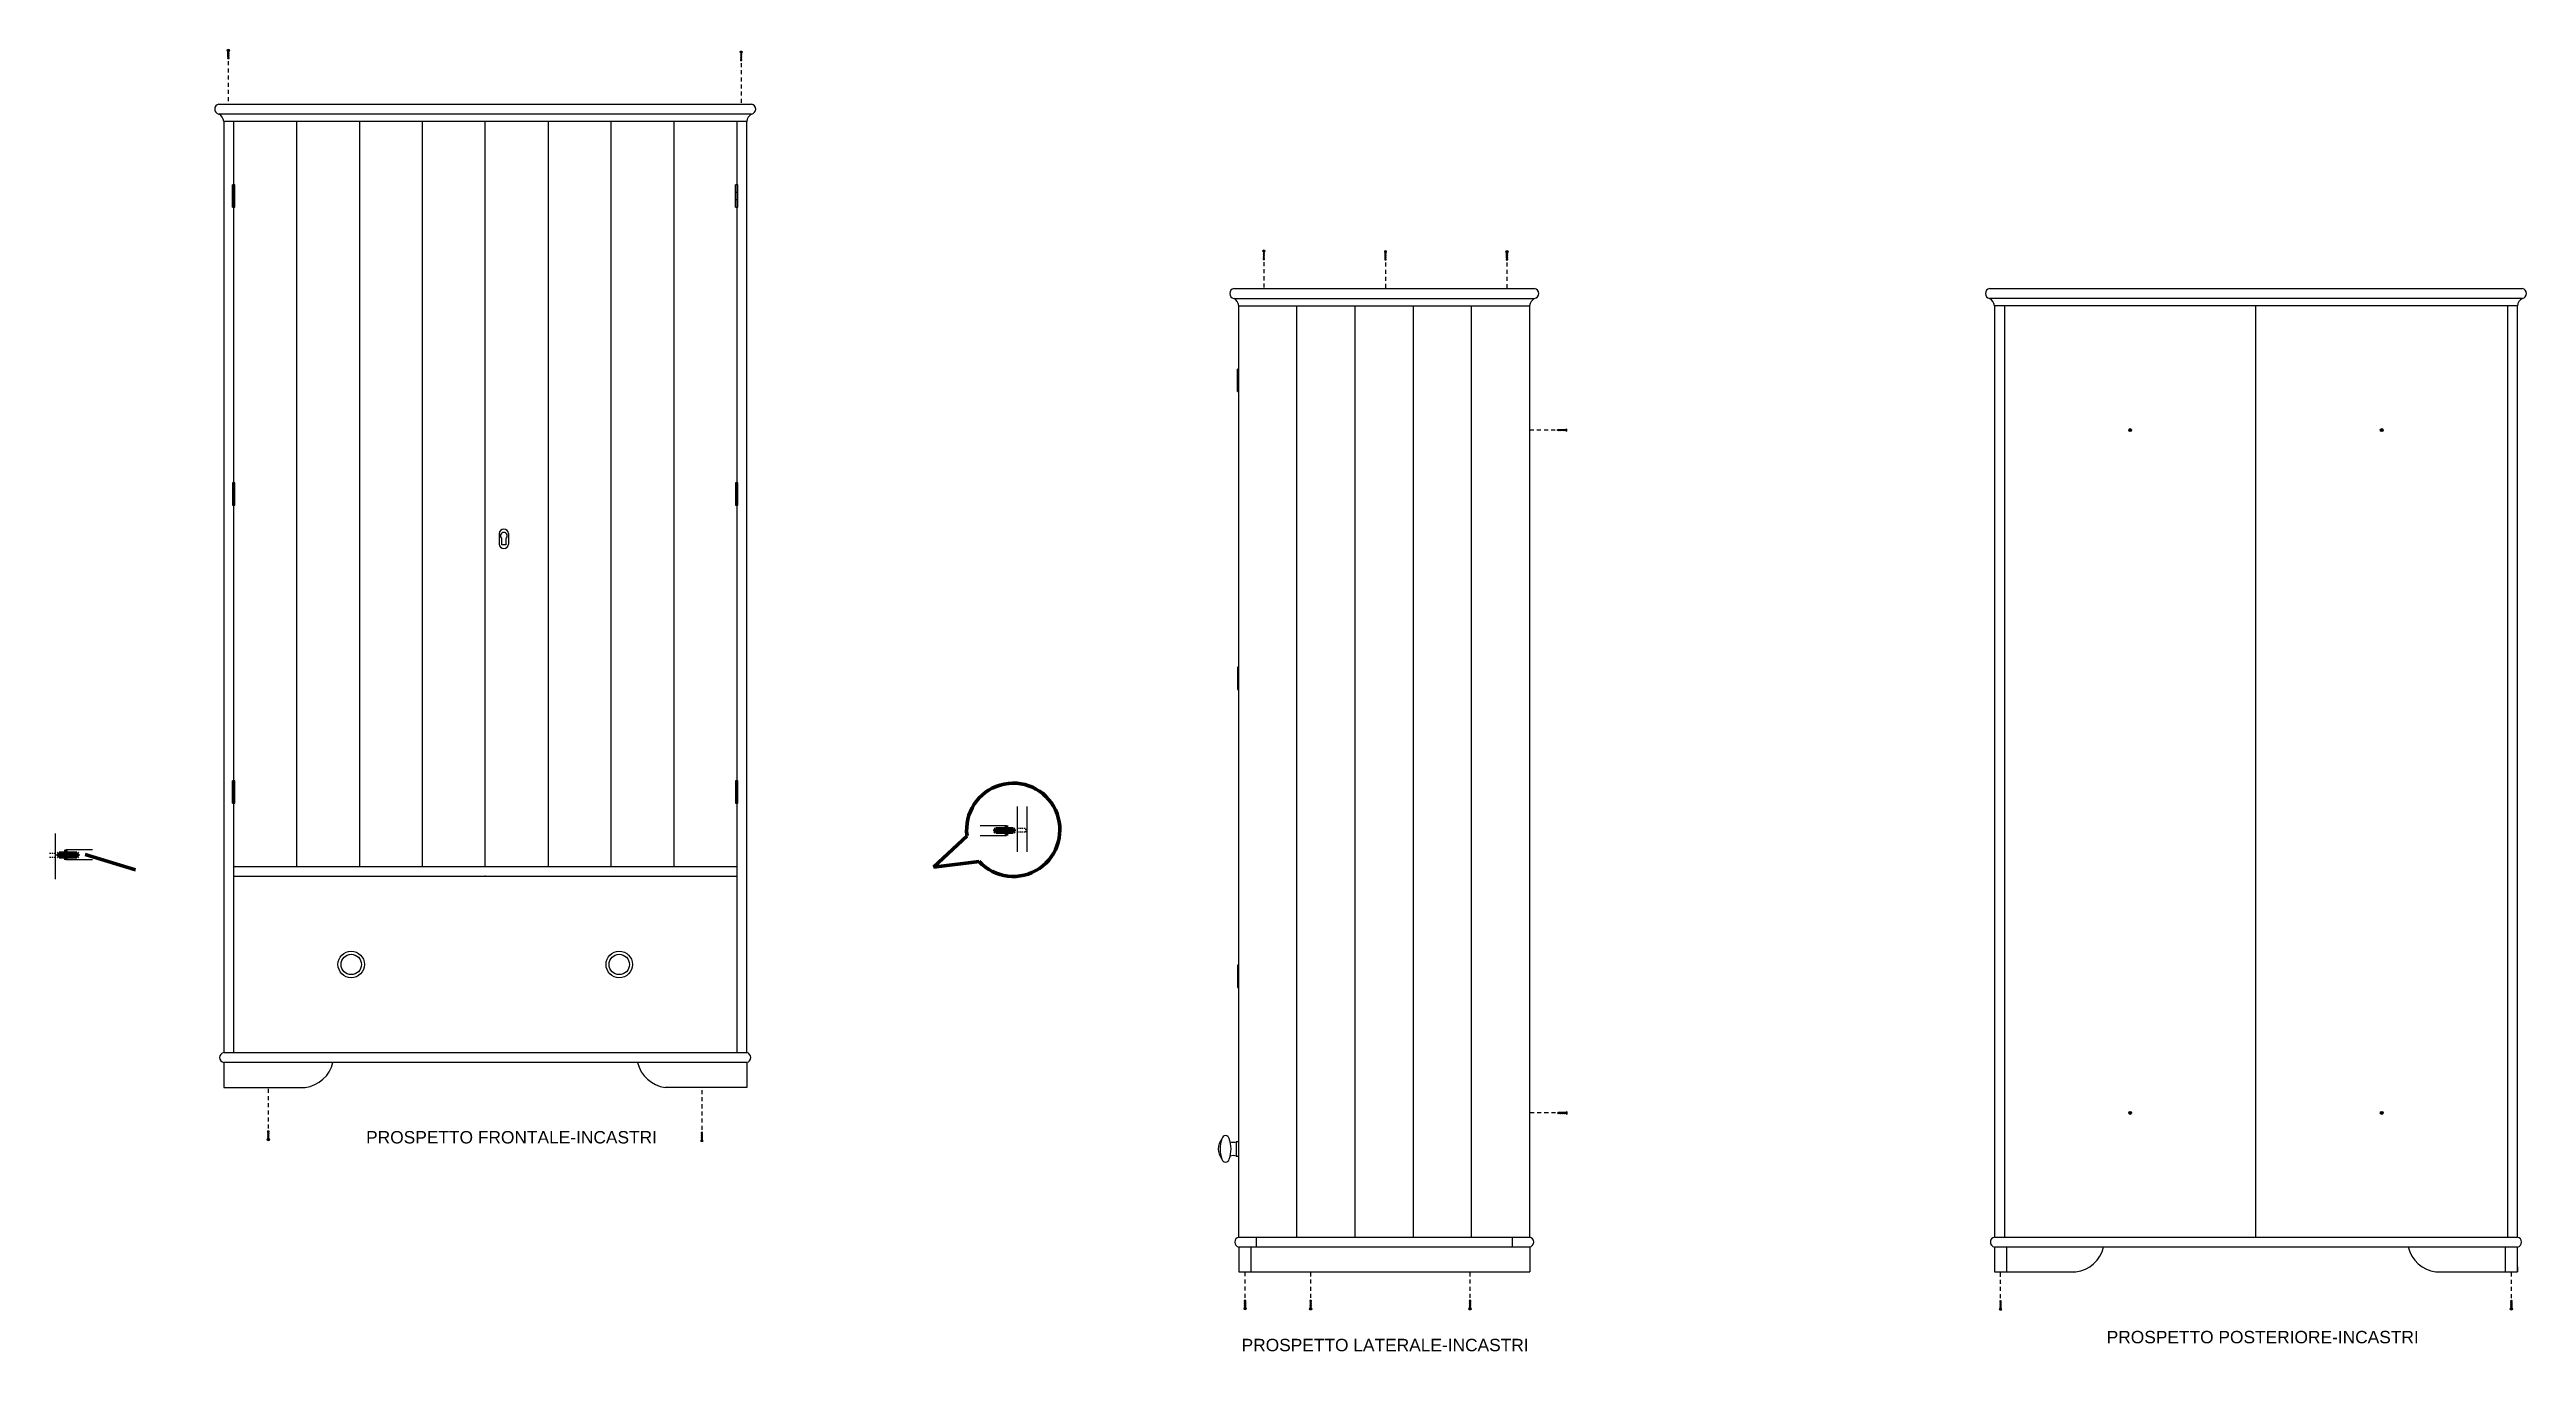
# Model space of a CAD drawing. Header units: centimetres. Extents: x 238 to 3561, y 129 to 1268.
# Drawn here: x 795.9 to 1294.9, y 356.5 to 618.7 of the extents above; entities that cross this region are included whole.
import ezdxf

# ---------------------------------------------------------------- set-up
doc = ezdxf.new("R2010")
doc.units = ezdxf.units.CM
doc.header["$MEASUREMENT"] = 0
for name, color, linetype in [('A-FURN', 8, 'Continuous'), ('assi di legno', 6, 'Continuous'), ('linee di incastro', 6, 'Continuous'), ('linee in prospettp', 6, 'Continuous'), ('note', 1, 'Continuous'), ('viti e cerniere', 3, 'Continuous')]:
    doc.layers.add(name, color=color, linetype=linetype)
doc.styles.get("Standard").update_dxf_attribs({"font": 'Arial.ttf'})

msp = doc.modelspace()

# ---------------------------------------------------------------- texts
at = {"layer": 'note', "char_height": 2.5, "attachment_point": 1}
for s, insert in [('PROSPETTO FRONTALE-INCASTRI', (859.64, 400.89)), ('PROSPETTO POSTERIORE-INCASTRI', (1210.31, 360.65)), ('PROSPETTO LATERALE-INCASTRI', (1036.02, 359.05))]:
    msp.add_mtext_dynamic_manual_height_columns(s, width=66.7777, gutter_width=1, heights=[0], dxfattribs=dict(at, insert=insert))

# ---------------------------------------------------------------- linework, layer by layer
at = {"layer": 'A-FURN'}
for p, q in [((829.95, 607.68), (937.31, 607.68)), ((937.31, 605.68), (829.95, 605.68)), ((936.31, 604.18), (830.95, 604.18)), ((830.95, 604.18), (830.95, 416.68)), ((832.95, 604.18), (832.95, 416.68)), ((883.63, 454.18), (883.63, 604.18)), ((936.31, 604.18), (934.31, 604.18)), ((934.31, 604.18), (934.31, 416.68)), ((936.31, 416.68), (936.31, 604.18)), ((1034.46, 570.54), (1095.06, 570.54)), ((1186.7, 570.54), (1294.06, 570.54)), ((1034.46, 568.54), (1095.06, 568.54)), ((1035.46, 379.54), (1035.46, 567.04)), ((1035.46, 567.04), (1094.06, 567.04)), ((1094.06, 379.54), (1094.06, 567.04)), ((1294.06, 568.54), (1186.7, 568.54)), ((1293.06, 567.04), (1187.7, 567.04)), ((1187.7, 567.04), (1187.7, 379.54)), ((1189.7, 567.04), (1189.7, 379.54)), ((1291.06, 567.04), (1291.06, 379.54)), ((1293.06, 379.54), (1293.06, 567.04)), ((990.8, 466.25), (990.8, 457.1)), ((992.8, 457.1), (992.8, 466.25)), ((797.03, 451.64), (797.03, 460.79)), ((983.33, 462.4), (988.67, 462.4)), ((983.33, 460.4), (988.67, 460.4)), ((804.5, 457.49), (799.16, 457.49)), ((804.5, 455.49), (799.16, 455.49)), ((832.95, 454.18), (934.31, 454.18)), ((832.95, 452.18), (934.31, 452.18)), ((830.95, 416.68), (936.31, 416.68)), ((936.31, 414.68), (830.95, 414.68)), ((830.95, 414.68), (830.95, 410.68)), ((936.31, 414.68), (936.31, 410.68)), ((830.95, 410.68), (830.95, 409.68)), ((830.95, 409.68), (847.37, 409.68)), ((936.31, 409.68), (919.9, 409.68)), ((936.31, 410.68), (936.31, 409.68)), ((1035.46, 379.54), (1094.06, 379.54)), ((1035.46, 379.54), (1047.18, 379.54)), ((1187.7, 379.54), (1293.06, 379.54)), ((1094.06, 377.54), (1035.46, 377.54)), ((1035.46, 377.54), (1035.46, 372.54)), ((1094.06, 377.54), (1094.06, 372.54)), ((1293.06, 377.54), (1187.7, 377.54)), ((1187.7, 377.54), (1187.7, 372.54)), ((1190.2, 372.54), (1190.2, 377.54)), ((1290.56, 377.54), (1290.56, 372.54)), ((1293.06, 372.54), (1293.06, 377.54)), ((1035.46, 372.54), (1037.96, 372.54)), ((1037.96, 372.54), (1094.06, 372.54)), ((1187.7, 373.54), (1187.7, 372.54)), ((1187.7, 372.54), (1190.2, 372.54)), ((1290.56, 372.54), (1293.06, 372.54)), ((1293.06, 373.54), (1293.06, 372.54))]:
    msp.add_line(p, q, dxfattribs=at)
at = {"layer": 'A-FURN', "linetype": 'ByBlock', "lineweight": 100}
for p, q in [((980.7, 460.33), (973.97, 454.05)), ((988.67, 462.4), (988.67, 460.4)), ((799.16, 455.49), (799.16, 457.49)), ((973.97, 454.05), (983.14, 455.15))]:
    msp.add_line(p, q, dxfattribs=at)
at = {"layer": 'A-FURN'}
msp.add_lwpolyline([(1035.46, 398.74), (1034.94, 398.74), (1034.94, 395.85), (1035.46, 395.85)], close=True, dxfattribs=at)
for centre, radius in [((856.64, 434.43), 2.67), ((856.64, 434.43), 2.05), ((910.64, 434.43), 2.67), ((910.64, 434.43), 2.05)]:
    msp.add_circle(centre, radius, dxfattribs=at)
for centre, radius, start, end in [((830.15, 606.68), 1.02, 101.1471, 258.8529), ((829.02, 603.98), 1.95, 6.0828, 61.2973), ((938.25, 603.98), 1.95, 118.7027, 173.9172), ((937.12, 606.68), 1.02, 281.1471, 78.8529), ((1034.65, 569.54), 1.02, 101.1471, 258.8529), ((1094.86, 569.54), 1.02, 281.1471, 78.8529), ((1186.89, 569.54), 1.02, 101.1471, 258.8529), ((1293.86, 569.54), 1.02, 281.1471, 78.8529), ((1033.52, 566.84), 1.95, 6.0828, 61.2973), ((1095.99, 566.84), 1.95, 118.7027, 173.9172), ((1185.76, 566.84), 1.95, 6.0828, 61.2973), ((1294.99, 566.84), 1.95, 118.7027, 173.9172), ((831.15, 415.68), 1.02, 101.1471, 258.8529), ((846.54, 416.23), 6.6, 277.2235, 346.4704), ((920.73, 416.23), 6.6, 193.5296, 262.7765), ((936.12, 415.68), 1.02, 281.1471, 78.8529), ((1034.55, 397.29), 3.22, 140.4429, 219.304), ((1037.65, 397.28), 5.95, 159.6754, 200.1979), ((1037.65, 397.28), 5.95, 159.7825, 200.1979), ((1032.79, 399.24), 0.729, 12.209, 171.6083), ((1027.94, 397.28), 5.95, 339.8021, 20.8156), ((1032.79, 395.38), 0.747, 192.1469, 347.8531), ((1034.32, 400.8), 2.15, 253.4478, 286.5522), ((1034.33, 393.79), 2.15, 73.4478, 106.5522), ((1035.65, 378.54), 1.02, 101.1471, 258.8529), ((1093.86, 378.54), 1.02, 281.1471, 78.8529), ((1187.89, 378.54), 1.02, 101.1471, 258.8529), ((1292.86, 378.54), 1.02, 281.1471, 78.8529)]:
    msp.add_arc(centre, radius, start, end, dxfattribs=at)
at = {"layer": 'A-FURN', "linetype": 'ByBlock', "lineweight": 100}
msp.add_arc((990.01, 461.55), 9.39, 222.9431, 187.4587, dxfattribs=at)
at = {"layer": 'A-FURN'}
msp.add_point((883.63, 452.18), dxfattribs=at)
at = {"layer": 'assi di legno'}
for p, q in [((845.62, 604.18), (845.62, 454.18)), ((858.29, 604.18), (858.29, 454.18)), ((870.96, 604.18), (870.96, 454.18)), ((896.3, 604.18), (896.3, 454.18)), ((908.97, 604.18), (908.97, 454.18)), ((921.64, 604.18), (921.64, 454.18)), ((1047.18, 394.11), (1047.18, 567.04)), ((1058.9, 379.54), (1058.9, 567.04)), ((1070.62, 379.54), (1070.62, 567.04)), ((1082.34, 379.54), (1082.34, 567.04)), ((1047.18, 379.54), (1047.18, 394.11))]:
    msp.add_line(p, q, dxfattribs=at)
at = {"layer": 'linee di incastro'}
for p, q in [((1038.96, 379.54), (1038.96, 377.54)), ((1090.56, 379.54), (1090.56, 377.54)), ((1037.96, 372.54), (1037.96, 377.54))]:
    msp.add_line(p, q, dxfattribs=at)
at = {"layer": 'linee in prospettp'}
for p, q in [((1240.38, 379.54), (1240.38, 567.04)), ((1190.2, 372.54), (1204.11, 372.54)), ((1276.64, 372.54), (1290.56, 372.54))]:
    msp.add_line(p, q, dxfattribs=at)
for centre, start, end in [((1203.28, 379.09), 277.2235, 346.4704), ((1277.47, 379.09), 193.5296, 262.7765)]:
    msp.add_arc(centre, 6.6, start, end, dxfattribs=at)
at = {"layer": 'viti e cerniere'}
for p, q in [((831.78, 618.46), (831.78, 618.39)), ((831.78, 618.33), (831.78, 618.25)), ((831.78, 618.19), (831.78, 618.12)), ((831.78, 618.06), (831.78, 617.98)), ((831.78, 617.92), (831.78, 617.84)), ((831.78, 617.79), (831.78, 617.71)), ((831.78, 617.65), (831.78, 617.57)), ((831.78, 617.51), (831.78, 617.44)), ((831.78, 617.38), (831.78, 617.3)), ((831.78, 617.24), (831.78, 617.17)), ((831.78, 617.11), (831.78, 617.03)), ((831.78, 616.97), (831.78, 616.9)), ((831.86, 616.3), (831.86, 615.49)), ((831.86, 614.86), (831.86, 614.05)), ((831.97, 618.5), (831.97, 618.47)), ((831.97, 618.41), (831.97, 618.34)), ((831.97, 618.28), (831.97, 618.2)), ((935.11, 618.11), (935.11, 618.03)), ((935.11, 617.98), (935.11, 617.9)), ((935.11, 617.84), (935.11, 617.76)), ((935.11, 617.7), (935.11, 617.63)), ((935.11, 617.57), (935.11, 617.49)), ((935.11, 617.43), (935.11, 617.36)), ((935.11, 617.3), (935.11, 617.22)), ((935.11, 617.16), (935.11, 617.09)), ((935.11, 617.03), (935.11, 616.95)), ((935.11, 616.89), (935.11, 616.81)), ((935.11, 616.75), (935.11, 616.68)), ((935.11, 616.62), (935.11, 616.54)), ((935.18, 615.95), (935.18, 615.14)), ((935.18, 614.51), (935.18, 613.7)), ((935.29, 618.14), (935.29, 618.12)), ((935.29, 618.06), (935.29, 617.98)), ((935.29, 617.93), (935.29, 617.85)), ((831.86, 613.43), (831.86, 612.62)), ((831.86, 611.99), (831.86, 611.18)), ((831.86, 610.55), (831.86, 609.74)), ((831.86, 609.11), (831.86, 608.3)), ((935.18, 613.07), (935.18, 612.26)), ((935.18, 611.64), (935.18, 610.82)), ((935.18, 610.2), (935.18, 609.39)), ((935.18, 608.76), (935.18, 607.95)), ((832.7, 586.93), (832.7, 591.43)), ((833.2, 591.43), (832.7, 591.43)), ((832.7, 589.93), (833.2, 589.93)), ((833.2, 586.93), (833.2, 591.43)), ((934.06, 586.93), (934.06, 591.43)), ((934.56, 591.43), (934.06, 591.43)), ((934.06, 589.93), (934.56, 589.93)), ((934.56, 586.93), (934.56, 591.43)), ((833.2, 588.43), (832.7, 588.43)), ((832.7, 586.93), (833.2, 586.93)), ((934.56, 588.43), (934.06, 588.43)), ((934.06, 586.93), (934.56, 586.93)), ((1040.4, 578.04), (1040.4, 577.96)), ((1040.4, 577.9), (1040.4, 577.83)), ((1040.4, 577.77), (1040.4, 577.69)), ((1040.4, 577.63), (1040.4, 577.56)), ((1040.4, 577.5), (1040.4, 577.42)), ((1040.4, 577.36), (1040.4, 577.29)), ((1040.4, 577.23), (1040.4, 577.15)), ((1040.4, 577.09), (1040.4, 577.01)), ((1040.4, 576.96), (1040.4, 576.88)), ((1040.4, 576.82), (1040.4, 576.74)), ((1040.4, 576.68), (1040.4, 576.61)), ((1040.4, 576.55), (1040.4, 576.47)), ((1040.48, 575.88), (1040.48, 575.07)), ((1040.48, 574.44), (1040.48, 573.63)), ((1040.59, 578.07), (1040.59, 578.05)), ((1040.59, 577.99), (1040.59, 577.91)), ((1040.59, 577.86), (1040.59, 577.78)), ((1064.91, 577.93), (1064.91, 577.86)), ((1064.91, 577.8), (1064.91, 577.72)), ((1064.91, 577.66), (1064.91, 577.59)), ((1064.91, 577.53), (1064.91, 577.45)), ((1064.91, 577.39), (1064.91, 577.31)), ((1064.91, 577.26), (1064.91, 577.18)), ((1064.91, 577.12), (1064.91, 577.04)), ((1064.91, 576.98), (1064.91, 576.91)), ((1064.91, 576.85), (1064.91, 576.77)), ((1064.91, 576.71), (1064.91, 576.64)), ((1064.91, 576.58), (1064.91, 576.5)), ((1064.91, 576.44), (1064.91, 576.37)), ((1064.99, 575.77), (1064.99, 574.96)), ((1064.99, 574.33), (1064.99, 573.52)), ((1065.1, 577.97), (1065.1, 577.94)), ((1065.1, 577.88), (1065.1, 577.81)), ((1065.1, 577.75), (1065.1, 577.67)), ((1089.41, 577.92), (1089.41, 577.84)), ((1089.41, 577.79), (1089.41, 577.71)), ((1089.41, 577.65), (1089.41, 577.57)), ((1089.41, 577.51), (1089.41, 577.44)), ((1089.41, 577.38), (1089.41, 577.3)), ((1089.41, 577.24), (1089.41, 577.17)), ((1089.41, 577.11), (1089.41, 577.03)), ((1089.41, 576.97), (1089.41, 576.9)), ((1089.41, 576.84), (1089.41, 576.76)), ((1089.41, 576.7), (1089.41, 576.62)), ((1089.41, 576.57), (1089.41, 576.49)), ((1089.41, 576.43), (1089.41, 576.35)), ((1089.48, 575.76), (1089.48, 574.95)), ((1089.48, 574.32), (1089.48, 573.51)), ((1089.59, 577.96), (1089.59, 577.93)), ((1089.59, 577.87), (1089.59, 577.79)), ((1089.59, 577.74), (1089.59, 577.66)), ((1040.48, 573), (1040.48, 572.19)), ((1040.48, 571.57), (1040.48, 570.75)), ((1064.99, 572.9), (1064.99, 572.08)), ((1064.99, 571.46), (1064.99, 570.65)), ((1089.48, 572.88), (1089.48, 572.07)), ((1089.48, 571.45), (1089.48, 570.63)), ((1035.21, 549.79), (1035.21, 554.29)), ((1035.46, 554.29), (1035.21, 554.29)), ((1035.21, 552.79), (1035.46, 552.79)), ((1035.46, 551.29), (1035.21, 551.29)), ((1035.21, 549.79), (1035.46, 549.79)), ((1094.89, 542.04), (1094.08, 542.04)), ((1096.33, 542.04), (1095.52, 542.04)), ((1097.77, 542.04), (1096.96, 542.04)), ((1099.21, 542.04), (1098.4, 542.04)), ((1099.88, 542.12), (1099.8, 542.12)), ((1100.01, 542.12), (1099.94, 542.12)), ((1100.15, 542.12), (1100.07, 542.12)), ((1100.28, 542.12), (1100.21, 542.12)), ((1100.42, 542.12), (1100.34, 542.12)), ((1100.56, 542.12), (1100.48, 542.12)), ((1100.69, 542.12), (1100.61, 542.12)), ((1100.83, 542.12), (1100.75, 542.12)), ((1100.96, 542.12), (1100.89, 542.12)), ((1101.1, 542.12), (1101.02, 542.12)), ((1101.18, 541.93), (1101.11, 541.93)), ((1101.23, 542.12), (1101.16, 542.12)), ((1101.32, 541.93), (1101.24, 541.93)), ((1101.37, 542.12), (1101.29, 542.12)), ((1101.4, 541.93), (1101.38, 541.93)), ((1214.84, 541.99), (1214.84, 542.09)), ((1214.84, 542.09), (1214.99, 542.09)), ((1214.99, 541.99), (1214.84, 541.99)), ((1214.99, 542.24), (1215.09, 542.24)), ((1214.99, 542.09), (1214.99, 542.24)), ((1214.99, 542.09), (1215.09, 541.99)), ((1214.99, 541.99), (1215.09, 542.09)), ((1214.99, 541.84), (1214.99, 541.99)), ((1215.09, 541.84), (1214.99, 541.84)), ((1215.09, 542.24), (1215.09, 542.09)), ((1215.09, 542.09), (1215.24, 542.09)), ((1215.09, 541.99), (1215.09, 541.84)), ((1215.24, 541.99), (1215.09, 541.99)), ((1215.24, 542.09), (1215.24, 541.99)), ((1265.52, 541.99), (1265.52, 542.09)), ((1265.52, 542.09), (1265.67, 542.09)), ((1265.67, 541.99), (1265.52, 541.99)), ((1265.67, 542.24), (1265.77, 542.24)), ((1265.67, 542.09), (1265.67, 542.24)), ((1265.67, 542.09), (1265.77, 541.99)), ((1265.67, 541.99), (1265.77, 542.09)), ((1265.67, 541.84), (1265.67, 541.99)), ((1265.77, 541.84), (1265.67, 541.84)), ((1265.77, 542.24), (1265.77, 542.09)), ((1265.77, 542.09), (1265.92, 542.09)), ((1265.77, 541.99), (1265.77, 541.84)), ((1265.92, 541.99), (1265.77, 541.99)), ((1265.92, 542.09), (1265.92, 541.99)), ((832.7, 531.43), (832.7, 526.93)), ((833.2, 531.43), (832.7, 531.43)), ((832.7, 529.93), (833.2, 529.93)), ((833.2, 526.93), (833.2, 531.43)), ((934.06, 531.43), (934.06, 526.93)), ((934.56, 531.43), (934.06, 531.43)), ((934.06, 529.93), (934.56, 529.93)), ((934.56, 526.93), (934.56, 531.43)), ((833.2, 528.43), (832.7, 528.43)), ((832.7, 526.93), (833.2, 526.93)), ((934.56, 528.43), (934.06, 528.43)), ((934.06, 526.93), (934.56, 526.93)), ((886.41, 521.19), (886.41, 519.08)), ((888.34, 521.19), (888.34, 519.08)), ((1035.21, 494.29), (1035.21, 489.79)), ((1035.46, 494.29), (1035.21, 494.29)), ((1035.21, 492.79), (1035.46, 492.79)), ((1035.46, 491.29), (1035.21, 491.29)), ((1035.21, 489.79), (1035.46, 489.79)), ((832.7, 466.93), (832.7, 471.43)), ((833.2, 471.43), (832.7, 471.43)), ((832.7, 469.93), (833.2, 469.93)), ((833.2, 466.93), (833.2, 471.43)), ((934.06, 471.43), (934.06, 466.93)), ((934.56, 471.43), (934.06, 471.43)), ((934.06, 469.93), (934.56, 469.93)), ((934.56, 466.93), (934.56, 471.43)), ((833.2, 468.43), (832.7, 468.43)), ((832.7, 466.93), (833.2, 466.93)), ((934.56, 468.43), (934.06, 468.43)), ((934.06, 466.93), (934.56, 466.93)), ((934.06, 466.93), (934.31, 466.93)), ((991.06, 461.82), (990.8, 461.82)), ((991.06, 461.05), (990.8, 461.05)), ((991.51, 461.82), (991.26, 461.82)), ((991.51, 461.05), (991.26, 461.05)), ((991.97, 461.82), (991.71, 461.82)), ((991.97, 461.05), (991.71, 461.05)), ((992.43, 461.82), (992.17, 461.82)), ((992.43, 461.05), (992.17, 461.05)), ((992.5, 461.77), (992.5, 461.53)), ((992.5, 461.33), (992.5, 461.07)), ((795.86, 456.84), (796.12, 456.84)), ((795.86, 456.07), (796.12, 456.07)), ((796.31, 456.84), (796.57, 456.84)), ((796.31, 456.07), (796.57, 456.07)), ((796.77, 456.84), (797.03, 456.84)), ((796.77, 456.07), (797.03, 456.07)), ((1035.21, 434.29), (1035.21, 429.79)), ((1035.46, 434.29), (1035.21, 434.29)), ((1035.21, 432.79), (1035.46, 432.79)), ((1035.46, 431.29), (1035.21, 431.29)), ((1035.21, 429.79), (1035.46, 429.79)), ((839.96, 408.56), (839.96, 409.37)), ((839.96, 407.12), (839.96, 407.94)), ((839.96, 405.69), (839.96, 406.5)), ((839.96, 404.25), (839.96, 405.06)), ((927.31, 408.34), (927.31, 409.15)), ((927.31, 406.9), (927.31, 407.71)), ((927.31, 405.46), (927.31, 406.27)), ((927.31, 404.03), (927.31, 404.84)), ((1094.94, 404.54), (1094.13, 404.54)), ((1096.38, 404.54), (1095.57, 404.54)), ((1097.82, 404.54), (1097.01, 404.54)), ((1099.26, 404.54), (1098.44, 404.54)), ((1099.93, 404.61), (1099.85, 404.61)), ((1100.06, 404.61), (1099.99, 404.61)), ((1100.2, 404.61), (1100.12, 404.61)), ((1100.33, 404.61), (1100.26, 404.61)), ((1100.47, 404.61), (1100.39, 404.61)), ((1100.6, 404.61), (1100.53, 404.61)), ((1100.74, 404.61), (1100.66, 404.61)), ((1100.88, 404.61), (1100.8, 404.61)), ((1101.01, 404.61), (1100.93, 404.61)), ((1101.15, 404.61), (1101.07, 404.61)), ((1101.23, 404.43), (1101.16, 404.43)), ((1101.28, 404.61), (1101.21, 404.61)), ((1101.37, 404.43), (1101.29, 404.43)), ((1101.42, 404.61), (1101.34, 404.61)), ((1101.45, 404.43), (1101.43, 404.43)), ((1214.84, 404.49), (1214.84, 404.59)), ((1214.84, 404.59), (1214.99, 404.59)), ((1214.99, 404.49), (1214.84, 404.49)), ((1214.99, 404.74), (1215.09, 404.74)), ((1214.99, 404.59), (1214.99, 404.74)), ((1214.99, 404.59), (1215.09, 404.49)), ((1214.99, 404.49), (1215.09, 404.59)), ((1214.99, 404.34), (1214.99, 404.49)), ((1215.09, 404.34), (1214.99, 404.34)), ((1215.09, 404.74), (1215.09, 404.59)), ((1215.09, 404.59), (1215.24, 404.59)), ((1215.09, 404.49), (1215.09, 404.34)), ((1215.24, 404.49), (1215.09, 404.49)), ((1215.24, 404.59), (1215.24, 404.49)), ((1265.52, 404.49), (1265.52, 404.59)), ((1265.52, 404.59), (1265.67, 404.59)), ((1265.67, 404.49), (1265.52, 404.49)), ((1265.67, 404.74), (1265.77, 404.74)), ((1265.67, 404.59), (1265.67, 404.74)), ((1265.67, 404.59), (1265.77, 404.49)), ((1265.67, 404.49), (1265.77, 404.59)), ((1265.67, 404.34), (1265.67, 404.49)), ((1265.77, 404.34), (1265.67, 404.34)), ((1265.77, 404.74), (1265.77, 404.59)), ((1265.77, 404.59), (1265.92, 404.59)), ((1265.77, 404.49), (1265.77, 404.34)), ((1265.92, 404.49), (1265.77, 404.49)), ((1265.92, 404.59), (1265.92, 404.49)), ((839.85, 399.4), (839.85, 399.47)), ((839.85, 399.26), (839.85, 399.34)), ((839.96, 402.81), (839.96, 403.62)), ((839.96, 401.37), (839.96, 402.19)), ((840.03, 400.7), (840.03, 400.78)), ((840.03, 400.57), (840.03, 400.64)), ((840.03, 400.43), (840.03, 400.51)), ((840.03, 400.3), (840.03, 400.37)), ((840.03, 400.16), (840.03, 400.24)), ((840.03, 400.03), (840.03, 400.1)), ((840.03, 399.89), (840.03, 399.97)), ((840.03, 399.75), (840.03, 399.83)), ((840.03, 399.62), (840.03, 399.7)), ((840.03, 399.48), (840.03, 399.56)), ((840.03, 399.35), (840.03, 399.42)), ((840.03, 399.21), (840.03, 399.29)), ((927.31, 402.59), (927.31, 403.4)), ((927.31, 401.15), (927.31, 401.96)), ((927.37, 399.17), (927.37, 399.25)), ((927.38, 400.48), (927.38, 400.56)), ((927.38, 400.34), (927.38, 400.42)), ((927.38, 400.21), (927.38, 400.29)), ((927.38, 400.07), (927.38, 400.15)), ((927.38, 399.94), (927.38, 400.01)), ((927.38, 399.8), (927.38, 399.88)), ((927.38, 399.67), (927.38, 399.74)), ((927.38, 399.53), (927.38, 399.61)), ((927.38, 399.4), (927.38, 399.47)), ((927.38, 399.26), (927.38, 399.34)), ((839.85, 399.18), (839.85, 399.2)), ((927.37, 399.04), (927.37, 399.11)), ((927.37, 398.95), (927.37, 398.98)), ((927.38, 399.12), (927.38, 399.2)), ((927.38, 398.99), (927.38, 399.06)), ((1036.74, 371.64), (1036.74, 372.45)), ((1036.74, 370.2), (1036.74, 371.01)), ((1036.74, 368.76), (1036.74, 369.57)), ((1049.95, 371.6), (1049.95, 372.41)), ((1049.95, 370.16), (1049.95, 370.97)), ((1049.95, 368.72), (1049.95, 369.53)), ((1082.06, 371.6), (1082.06, 372.41)), ((1082.06, 370.16), (1082.06, 370.97)), ((1082.06, 368.73), (1082.06, 369.54)), ((1188.94, 371.55), (1188.94, 372.36)), ((1188.94, 370.11), (1188.94, 370.93)), ((1188.94, 368.68), (1188.94, 369.49)), ((1291.85, 371.57), (1291.85, 372.38)), ((1291.85, 370.14), (1291.85, 370.95)), ((1291.85, 368.7), (1291.85, 369.51)), ((1036.63, 365.35), (1036.63, 365.42)), ((1036.63, 365.21), (1036.63, 365.29)), ((1036.63, 365.13), (1036.63, 365.15)), ((1036.74, 367.32), (1036.74, 368.13)), ((1036.82, 366.65), (1036.82, 366.73)), ((1036.82, 366.52), (1036.82, 366.59)), ((1036.82, 366.38), (1036.82, 366.46)), ((1036.82, 366.25), (1036.82, 366.32)), ((1036.82, 366.11), (1036.82, 366.19)), ((1036.82, 365.97), (1036.82, 366.05)), ((1036.82, 365.84), (1036.82, 365.92)), ((1036.82, 365.7), (1036.82, 365.78)), ((1036.82, 365.57), (1036.82, 365.64)), ((1036.82, 365.43), (1036.82, 365.51)), ((1036.82, 365.3), (1036.82, 365.37)), ((1036.82, 365.16), (1036.82, 365.24)), ((1049.84, 365.31), (1049.84, 365.39)), ((1049.84, 365.17), (1049.84, 365.25)), ((1049.84, 365.09), (1049.84, 365.11)), ((1049.95, 367.29), (1049.95, 368.1)), ((1050.03, 366.61), (1050.03, 366.69)), ((1050.03, 366.48), (1050.03, 366.56)), ((1050.03, 366.34), (1050.03, 366.42)), ((1050.03, 366.21), (1050.03, 366.28)), ((1050.03, 366.07), (1050.03, 366.15)), ((1050.03, 365.94), (1050.03, 366.01)), ((1050.03, 365.8), (1050.03, 365.88)), ((1050.03, 365.67), (1050.03, 365.74)), ((1050.03, 365.53), (1050.03, 365.61)), ((1050.03, 365.39), (1050.03, 365.47)), ((1050.03, 365.26), (1050.03, 365.34)), ((1050.03, 365.12), (1050.03, 365.2)), ((1081.94, 365.31), (1081.94, 365.39)), ((1081.94, 365.18), (1081.94, 365.25)), ((1081.94, 365.09), (1081.94, 365.12)), ((1082.06, 367.29), (1082.06, 368.1)), ((1082.13, 366.62), (1082.13, 366.69)), ((1082.13, 366.48), (1082.13, 366.56)), ((1082.13, 366.35), (1082.13, 366.42)), ((1082.13, 366.21), (1082.13, 366.29)), ((1082.13, 366.08), (1082.13, 366.15)), ((1082.13, 365.94), (1082.13, 366.02)), ((1082.13, 365.8), (1082.13, 365.88)), ((1082.13, 365.67), (1082.13, 365.75)), ((1082.13, 365.53), (1082.13, 365.61)), ((1082.13, 365.4), (1082.13, 365.47)), ((1082.13, 365.26), (1082.13, 365.34)), ((1082.13, 365.13), (1082.13, 365.2)), ((1188.83, 365.26), (1188.83, 365.34)), ((1188.83, 365.13), (1188.83, 365.2)), ((1188.83, 365.04), (1188.83, 365.07)), ((1188.94, 367.24), (1188.94, 368.05)), ((1189.02, 366.57), (1189.02, 366.64)), ((1189.02, 366.43), (1189.02, 366.51)), ((1189.02, 366.3), (1189.02, 366.37)), ((1189.02, 366.16), (1189.02, 366.24)), ((1189.02, 366.03), (1189.02, 366.1)), ((1189.02, 365.89), (1189.02, 365.97)), ((1189.02, 365.75), (1189.02, 365.83)), ((1189.02, 365.62), (1189.02, 365.7)), ((1189.02, 365.48), (1189.02, 365.56)), ((1189.02, 365.35), (1189.02, 365.42)), ((1189.02, 365.21), (1189.02, 365.29)), ((1189.02, 365.08), (1189.02, 365.15)), ((1291.74, 365.28), (1291.74, 365.36)), ((1291.74, 365.15), (1291.74, 365.22)), ((1291.74, 365.06), (1291.74, 365.09)), ((1291.85, 367.26), (1291.85, 368.07)), ((1291.93, 366.59), (1291.93, 366.67)), ((1291.93, 366.45), (1291.93, 366.53)), ((1291.93, 366.32), (1291.93, 366.39)), ((1291.93, 366.18), (1291.93, 366.26)), ((1291.93, 366.05), (1291.93, 366.12)), ((1291.93, 365.91), (1291.93, 365.99)), ((1291.93, 365.78), (1291.93, 365.85)), ((1291.93, 365.64), (1291.93, 365.72)), ((1291.93, 365.5), (1291.93, 365.58)), ((1291.93, 365.37), (1291.93, 365.45)), ((1291.93, 365.23), (1291.93, 365.31)), ((1291.93, 365.1), (1291.93, 365.17))]:
    msp.add_line(p, q, dxfattribs=at)
at = {"layer": 'viti e cerniere', "linetype": 'ByBlock', "lineweight": 100}
for p, q in [((986.29, 461.59), (986.5, 461.77)), ((986.29, 461.59), (986.29, 461.25)), ((986.5, 461.07), (986.29, 461.25)), ((986.5, 461.77), (990, 461.77)), ((986.5, 461.77), (986.5, 461.07)), ((986.5, 461.77), (986.5, 461.6)), ((986.5, 461.6), (987.04, 461.6)), ((986.5, 461.42), (987.19, 461.42)), ((987.19, 461.25), (986.5, 461.25)), ((990, 461.07), (986.5, 461.07)), ((987.04, 461.6), (990, 461.6)), ((987.19, 461.42), (987.19, 461.42)), ((987.19, 461.42), (990, 461.42)), ((987.19, 461.25), (990, 461.25)), ((990.21, 461.59), (990, 461.77)), ((990, 461.77), (990, 461.07)), ((990, 461.07), (990.21, 461.25)), ((990.21, 461.59), (990.21, 461.25)), ((797.83, 456.82), (797.62, 456.64)), ((797.62, 456.3), (797.62, 456.64)), ((797.62, 456.3), (797.83, 456.12)), ((797.83, 456.82), (801.33, 456.82)), ((797.83, 456.12), (797.83, 456.82)), ((800.63, 456.64), (797.83, 456.64)), ((800.63, 456.47), (797.83, 456.47)), ((800.79, 456.29), (797.83, 456.29)), ((801.33, 456.12), (797.83, 456.12)), ((800.63, 456.64), (801.33, 456.64)), ((801.33, 456.47), (800.63, 456.47)), ((800.63, 456.47), (800.63, 456.47)), ((801.33, 456.29), (800.79, 456.29)), ((801.33, 456.82), (801.53, 456.64)), ((801.33, 456.12), (801.33, 456.82)), ((801.53, 456.3), (801.33, 456.12)), ((801.33, 456.12), (801.33, 456.29)), ((801.53, 456.3), (801.53, 456.64)), ((803.03, 456.56), (813.18, 453.47))]:
    msp.add_line(p, q, dxfattribs=at)
at = {"layer": 'viti e cerniere'}
for points in [[(832.16, 618.5), (832.16, 618.54, 0.451416), (831.59, 618.54), (831.59, 618.5)], [(935.48, 618.14), (935.48, 618.18, 0.451416), (934.92, 618.18), (934.92, 618.14)], [(1040.78, 578.07), (1040.78, 578.11, 0.451416), (1040.21, 578.11), (1040.21, 578.07)], [(1065.29, 577.97), (1065.29, 578, 0.451416), (1064.72, 578), (1064.72, 577.97)], [(1089.78, 577.96), (1089.78, 577.99, 0.451416), (1089.22, 577.99), (1089.22, 577.96)], [(1101.4, 541.74), (1101.44, 541.74, 0.451416), (1101.44, 542.31), (1101.4, 542.31)], [(1101.45, 404.24), (1101.49, 404.24, 0.451416), (1101.49, 404.8), (1101.45, 404.8)], [(839.66, 399.18), (839.66, 399.14, 0.451416), (840.22, 399.14), (840.22, 399.18)], [(927.01, 398.95), (927.01, 398.92, 0.451416), (927.57, 398.92), (927.57, 398.95)], [(1036.44, 365.13), (1036.44, 365.09, 0.451416), (1037.01, 365.09), (1037.01, 365.13)], [(1049.65, 365.09), (1049.65, 365.05, 0.451416), (1050.22, 365.05), (1050.22, 365.09)], [(1081.76, 365.09), (1081.76, 365.05, 0.451416), (1082.32, 365.05), (1082.32, 365.09)], [(1188.64, 365.04), (1188.64, 365.01, 0.451416), (1189.21, 365.01), (1189.21, 365.04)], [(1291.55, 365.06), (1291.55, 365.03, 0.451416), (1292.12, 365.03), (1292.12, 365.06)]]:
    msp.add_lwpolyline(points, format="xyb", close=True, dxfattribs=at)
for points in [[(831.73, 618.39), (831.78, 618.33), (831.97, 618.28), (832.03, 618.28), (831.73, 618.39), (831.78, 618.39), (831.97, 618.34), (832.03, 618.28)], [(831.73, 618.25), (831.78, 618.19), (831.97, 618.14), (832.03, 618.14), (831.73, 618.25), (831.78, 618.25), (831.97, 618.2), (832.03, 618.14)], [(831.73, 618.12), (831.78, 618.06), (831.97, 618.01), (832.03, 618.01), (831.73, 618.12), (831.78, 618.12), (831.97, 618.07), (832.03, 618.01)], [(831.73, 617.98), (831.78, 617.92), (831.97, 617.87), (832.03, 617.87), (831.73, 617.98), (831.78, 617.98), (831.97, 617.93), (832.03, 617.87)], [(831.73, 617.84), (831.78, 617.79), (831.97, 617.74), (832.03, 617.74), (831.73, 617.84), (831.78, 617.84), (831.97, 617.79), (832.03, 617.74)], [(831.73, 617.71), (831.78, 617.65), (831.97, 617.6), (832.03, 617.6), (831.73, 617.71), (831.78, 617.71), (831.97, 617.66), (832.03, 617.6)], [(831.73, 617.57), (831.78, 617.51), (831.97, 617.46), (832.03, 617.46), (831.73, 617.57), (831.78, 617.57), (831.97, 617.52), (832.03, 617.46)], [(831.73, 617.44), (831.78, 617.38), (831.97, 617.33), (832.03, 617.33), (831.73, 617.44), (831.78, 617.44), (831.97, 617.39), (832.03, 617.33)], [(831.73, 617.3), (831.78, 617.24), (831.97, 617.19), (832.03, 617.19), (831.73, 617.3), (831.78, 617.3), (831.97, 617.25), (832.03, 617.19)], [(831.73, 617.17), (831.78, 617.11), (831.97, 617.06), (832.03, 617.06), (831.73, 617.17), (831.78, 617.17), (831.97, 617.12), (832.03, 617.06)], [(831.73, 617.03), (831.78, 616.97), (831.97, 616.92), (832.03, 616.92), (831.73, 617.03), (831.78, 617.03), (831.97, 616.98), (832.03, 616.92)], [(831.73, 616.9), (831.8, 616.83), (831.83, 616.83), (831.92, 616.83), (831.73, 616.9), (831.78, 616.9), (831.88, 616.87), (831.92, 616.83)], [(831.75, 618.5), (831.78, 618.46), (831.97, 618.41), (832.03, 618.41), (831.79, 618.5)], [(831.97, 616.92), (831.97, 616.86), (831.88, 616.7), (831.8, 616.83)], [(831.88, 618.5), (831.97, 618.47), (832.03, 618.41)], [(935.05, 618.03), (935.11, 617.98), (935.29, 617.93), (935.35, 617.93), (935.05, 618.03), (935.11, 618.03), (935.29, 617.98), (935.35, 617.93)], [(935.05, 617.9), (935.11, 617.84), (935.29, 617.79), (935.35, 617.79), (935.05, 617.9), (935.11, 617.9), (935.29, 617.85), (935.35, 617.79)], [(935.05, 617.76), (935.11, 617.7), (935.29, 617.65), (935.35, 617.65), (935.05, 617.76), (935.11, 617.76), (935.29, 617.71), (935.35, 617.65)], [(935.05, 617.63), (935.11, 617.57), (935.29, 617.52), (935.35, 617.52), (935.05, 617.63), (935.11, 617.63), (935.29, 617.58), (935.35, 617.52)], [(935.05, 617.49), (935.11, 617.43), (935.29, 617.38), (935.35, 617.38), (935.05, 617.49), (935.11, 617.49), (935.29, 617.44), (935.35, 617.38)], [(935.05, 617.36), (935.11, 617.3), (935.29, 617.25), (935.35, 617.25), (935.05, 617.36), (935.11, 617.36), (935.29, 617.31), (935.35, 617.25)], [(935.05, 617.22), (935.11, 617.16), (935.29, 617.11), (935.35, 617.11), (935.05, 617.22), (935.11, 617.22), (935.29, 617.17), (935.35, 617.11)], [(935.05, 617.09), (935.11, 617.03), (935.29, 616.98), (935.35, 616.98), (935.05, 617.09), (935.11, 617.09), (935.29, 617.04), (935.35, 616.98)], [(935.05, 616.95), (935.11, 616.89), (935.29, 616.84), (935.35, 616.84), (935.05, 616.95), (935.11, 616.95), (935.29, 616.9), (935.35, 616.84)], [(935.05, 616.81), (935.11, 616.75), (935.29, 616.7), (935.35, 616.7), (935.05, 616.81), (935.11, 616.81), (935.29, 616.76), (935.35, 616.7)], [(935.05, 616.68), (935.11, 616.62), (935.29, 616.57), (935.35, 616.57), (935.05, 616.68), (935.11, 616.68), (935.29, 616.63), (935.35, 616.57)], [(935.05, 616.54), (935.12, 616.48), (935.15, 616.47), (935.24, 616.47), (935.05, 616.54), (935.11, 616.54), (935.2, 616.52), (935.24, 616.47)], [(935.07, 618.14), (935.11, 618.11), (935.29, 618.06), (935.35, 618.06), (935.12, 618.14)], [(935.29, 616.57), (935.29, 616.51), (935.2, 616.35), (935.12, 616.48)], [(935.2, 618.14), (935.29, 618.12), (935.35, 618.06)], [(1040.34, 577.96), (1040.4, 577.9), (1040.59, 577.86), (1040.64, 577.86), (1040.34, 577.96), (1040.4, 577.96), (1040.59, 577.91), (1040.64, 577.86)], [(1040.34, 577.83), (1040.4, 577.77), (1040.59, 577.72), (1040.64, 577.72), (1040.34, 577.83), (1040.4, 577.83), (1040.59, 577.78), (1040.64, 577.72)], [(1040.34, 577.69), (1040.4, 577.63), (1040.59, 577.58), (1040.64, 577.58), (1040.34, 577.69), (1040.4, 577.69), (1040.59, 577.64), (1040.64, 577.58)], [(1040.34, 577.56), (1040.4, 577.5), (1040.59, 577.45), (1040.64, 577.45), (1040.34, 577.56), (1040.4, 577.56), (1040.59, 577.51), (1040.64, 577.45)], [(1040.34, 577.42), (1040.4, 577.36), (1040.59, 577.31), (1040.64, 577.31), (1040.34, 577.42), (1040.4, 577.42), (1040.59, 577.37), (1040.64, 577.31)], [(1040.34, 577.29), (1040.4, 577.23), (1040.59, 577.18), (1040.64, 577.18), (1040.34, 577.29), (1040.4, 577.29), (1040.59, 577.24), (1040.64, 577.18)], [(1040.34, 577.15), (1040.4, 577.09), (1040.59, 577.04), (1040.64, 577.04), (1040.34, 577.15), (1040.4, 577.15), (1040.59, 577.1), (1040.64, 577.04)], [(1040.34, 577.01), (1040.4, 576.96), (1040.59, 576.91), (1040.64, 576.91), (1040.34, 577.01), (1040.4, 577.01), (1040.59, 576.97), (1040.64, 576.91)], [(1040.34, 576.88), (1040.4, 576.82), (1040.59, 576.77), (1040.64, 576.77), (1040.34, 576.88), (1040.4, 576.88), (1040.59, 576.83), (1040.64, 576.77)], [(1040.34, 576.74), (1040.4, 576.68), (1040.59, 576.63), (1040.64, 576.63), (1040.34, 576.74), (1040.4, 576.74), (1040.59, 576.69), (1040.64, 576.63)], [(1040.34, 576.61), (1040.4, 576.55), (1040.59, 576.5), (1040.64, 576.5), (1040.34, 576.61), (1040.4, 576.61), (1040.59, 576.56), (1040.64, 576.5)], [(1040.34, 576.47), (1040.42, 576.41), (1040.44, 576.4), (1040.54, 576.4), (1040.34, 576.47), (1040.4, 576.47), (1040.5, 576.45), (1040.54, 576.4)], [(1040.37, 578.07), (1040.4, 578.04), (1040.59, 577.99), (1040.64, 577.99), (1040.41, 578.07)], [(1040.59, 576.5), (1040.59, 576.44), (1040.49, 576.28), (1040.42, 576.41)], [(1040.49, 578.07), (1040.59, 578.05), (1040.64, 577.99)], [(1064.85, 577.86), (1064.91, 577.8), (1065.1, 577.75), (1065.15, 577.75), (1064.85, 577.86), (1064.91, 577.86), (1065.1, 577.81), (1065.15, 577.75)], [(1064.85, 577.72), (1064.91, 577.66), (1065.1, 577.61), (1065.15, 577.61), (1064.85, 577.72), (1064.91, 577.72), (1065.1, 577.67), (1065.15, 577.61)], [(1064.85, 577.59), (1064.91, 577.53), (1065.1, 577.48), (1065.15, 577.48), (1064.85, 577.59), (1064.91, 577.59), (1065.1, 577.54), (1065.15, 577.48)], [(1064.85, 577.45), (1064.91, 577.39), (1065.1, 577.34), (1065.15, 577.34), (1064.85, 577.45), (1064.91, 577.45), (1065.1, 577.4), (1065.15, 577.34)], [(1064.85, 577.31), (1064.91, 577.26), (1065.1, 577.21), (1065.15, 577.21), (1064.85, 577.31), (1064.91, 577.31), (1065.1, 577.26), (1065.15, 577.21)], [(1064.85, 577.18), (1064.91, 577.12), (1065.1, 577.07), (1065.15, 577.07), (1064.85, 577.18), (1064.91, 577.18), (1065.1, 577.13), (1065.15, 577.07)], [(1064.85, 577.04), (1064.91, 576.98), (1065.1, 576.93), (1065.15, 576.93), (1064.85, 577.04), (1064.91, 577.04), (1065.1, 576.99), (1065.15, 576.93)], [(1064.85, 576.91), (1064.91, 576.85), (1065.1, 576.8), (1065.15, 576.8), (1064.85, 576.91), (1064.91, 576.91), (1065.1, 576.86), (1065.15, 576.8)], [(1064.85, 576.77), (1064.91, 576.71), (1065.1, 576.66), (1065.15, 576.66), (1064.85, 576.77), (1064.91, 576.77), (1065.1, 576.72), (1065.15, 576.66)], [(1064.85, 576.64), (1064.91, 576.58), (1065.1, 576.53), (1065.15, 576.53), (1064.85, 576.64), (1064.91, 576.64), (1065.1, 576.59), (1065.15, 576.53)], [(1064.85, 576.5), (1064.91, 576.44), (1065.1, 576.39), (1065.15, 576.39), (1064.85, 576.5), (1064.91, 576.5), (1065.1, 576.45), (1065.15, 576.39)], [(1064.85, 576.37), (1064.93, 576.3), (1064.95, 576.29), (1065.05, 576.29), (1064.85, 576.37), (1064.91, 576.37), (1065.01, 576.34), (1065.05, 576.29)], [(1064.88, 577.97), (1064.91, 577.93), (1065.1, 577.88), (1065.15, 577.88), (1064.92, 577.97)], [(1065.1, 576.39), (1065.1, 576.33), (1065, 576.17), (1064.93, 576.3)], [(1065, 577.97), (1065.1, 577.94), (1065.15, 577.88)], [(1089.35, 577.84), (1089.41, 577.79), (1089.59, 577.74), (1089.65, 577.74), (1089.35, 577.84), (1089.41, 577.84), (1089.59, 577.79), (1089.65, 577.74)], [(1089.35, 577.71), (1089.41, 577.65), (1089.59, 577.6), (1089.65, 577.6), (1089.35, 577.71), (1089.41, 577.71), (1089.59, 577.66), (1089.65, 577.6)], [(1089.35, 577.57), (1089.41, 577.51), (1089.59, 577.46), (1089.65, 577.46), (1089.35, 577.57), (1089.41, 577.57), (1089.59, 577.52), (1089.65, 577.46)], [(1089.35, 577.44), (1089.41, 577.38), (1089.59, 577.33), (1089.65, 577.33), (1089.35, 577.44), (1089.41, 577.44), (1089.59, 577.39), (1089.65, 577.33)], [(1089.35, 577.3), (1089.41, 577.24), (1089.59, 577.19), (1089.65, 577.19), (1089.35, 577.3), (1089.41, 577.3), (1089.59, 577.25), (1089.65, 577.19)], [(1089.35, 577.17), (1089.41, 577.11), (1089.59, 577.06), (1089.65, 577.06), (1089.35, 577.17), (1089.41, 577.17), (1089.59, 577.12), (1089.65, 577.06)], [(1089.35, 577.03), (1089.41, 576.97), (1089.59, 576.92), (1089.65, 576.92), (1089.35, 577.03), (1089.41, 577.03), (1089.59, 576.98), (1089.65, 576.92)], [(1089.35, 576.9), (1089.41, 576.84), (1089.59, 576.79), (1089.65, 576.79), (1089.35, 576.9), (1089.41, 576.9), (1089.59, 576.85), (1089.65, 576.79)], [(1089.35, 576.76), (1089.41, 576.7), (1089.59, 576.65), (1089.65, 576.65), (1089.35, 576.76), (1089.41, 576.76), (1089.59, 576.71), (1089.65, 576.65)], [(1089.35, 576.62), (1089.41, 576.57), (1089.59, 576.52), (1089.65, 576.52), (1089.35, 576.62), (1089.41, 576.62), (1089.59, 576.57), (1089.65, 576.52)], [(1089.35, 576.49), (1089.41, 576.43), (1089.59, 576.38), (1089.65, 576.38), (1089.35, 576.49), (1089.41, 576.49), (1089.59, 576.44), (1089.65, 576.38)], [(1089.35, 576.35), (1089.42, 576.29), (1089.45, 576.28), (1089.54, 576.28), (1089.35, 576.35), (1089.41, 576.35), (1089.5, 576.33), (1089.54, 576.28)], [(1089.37, 577.96), (1089.41, 577.92), (1089.59, 577.87), (1089.65, 577.87), (1089.42, 577.96)], [(1089.59, 576.38), (1089.59, 576.32), (1089.5, 576.16), (1089.42, 576.29)], [(1089.5, 577.96), (1089.59, 577.93), (1089.65, 577.87)], [(1099.83, 541.93), (1099.77, 541.93), (1099.61, 542.03), (1099.74, 542.1)], [(1099.8, 542.18), (1099.74, 542.1), (1099.73, 542.08), (1099.73, 541.98), (1099.8, 542.18), (1099.8, 542.12), (1099.78, 542.03), (1099.73, 541.98)], [(1099.94, 542.18), (1099.88, 542.12), (1099.83, 541.93), (1099.83, 541.88), (1099.94, 542.18), (1099.94, 542.12), (1099.89, 541.93), (1099.83, 541.88)], [(1100.07, 542.18), (1100.01, 542.12), (1099.96, 541.93), (1099.96, 541.88), (1100.07, 542.18), (1100.07, 542.12), (1100.02, 541.93), (1099.96, 541.88)], [(1100.21, 542.18), (1100.15, 542.12), (1100.1, 541.93), (1100.1, 541.88), (1100.21, 542.18), (1100.21, 542.12), (1100.16, 541.93), (1100.1, 541.88)], [(1100.34, 542.18), (1100.28, 542.12), (1100.23, 541.93), (1100.23, 541.88), (1100.34, 542.18), (1100.34, 542.12), (1100.29, 541.93), (1100.23, 541.88)], [(1100.48, 542.18), (1100.42, 542.12), (1100.37, 541.93), (1100.37, 541.88), (1100.48, 542.18), (1100.48, 542.12), (1100.43, 541.93), (1100.37, 541.88)], [(1100.61, 542.18), (1100.56, 542.12), (1100.51, 541.93), (1100.51, 541.88), (1100.61, 542.18), (1100.61, 542.12), (1100.56, 541.93), (1100.51, 541.88)], [(1100.75, 542.18), (1100.69, 542.12), (1100.64, 541.93), (1100.64, 541.88), (1100.75, 542.18), (1100.75, 542.12), (1100.7, 541.93), (1100.64, 541.88)], [(1100.89, 542.18), (1100.83, 542.12), (1100.78, 541.93), (1100.78, 541.88), (1100.89, 542.18), (1100.89, 542.12), (1100.84, 541.93), (1100.78, 541.88)], [(1101.02, 542.18), (1100.96, 542.12), (1100.91, 541.93), (1100.91, 541.88), (1101.02, 542.18), (1101.02, 542.12), (1100.97, 541.93), (1100.91, 541.88)], [(1101.16, 542.18), (1101.1, 542.12), (1101.05, 541.93), (1101.05, 541.88), (1101.16, 542.18), (1101.16, 542.12), (1101.11, 541.93), (1101.05, 541.88)], [(1101.29, 542.18), (1101.23, 542.12), (1101.18, 541.93), (1101.18, 541.88), (1101.29, 542.18), (1101.29, 542.12), (1101.24, 541.93), (1101.18, 541.88)], [(1101.4, 542.15), (1101.37, 542.12), (1101.32, 541.93), (1101.32, 541.88), (1101.4, 542.11)], [(1101.4, 542.03), (1101.38, 541.93), (1101.32, 541.88)], [(887.78, 520.18), (887.78, 518.92), (886.97, 518.92), (886.96, 520.19)], [(1099.88, 404.43), (1099.82, 404.43), (1099.65, 404.52), (1099.79, 404.6)], [(1099.85, 404.67), (1099.79, 404.6), (1099.78, 404.57), (1099.78, 404.48), (1099.85, 404.67), (1099.85, 404.61), (1099.82, 404.52), (1099.78, 404.48)], [(1099.99, 404.67), (1099.93, 404.61), (1099.88, 404.43), (1099.88, 404.37), (1099.99, 404.67), (1099.99, 404.61), (1099.94, 404.43), (1099.88, 404.37)], [(1100.12, 404.67), (1100.06, 404.61), (1100.01, 404.43), (1100.01, 404.37), (1100.12, 404.67), (1100.12, 404.61), (1100.07, 404.43), (1100.01, 404.37)], [(1100.26, 404.67), (1100.2, 404.61), (1100.15, 404.43), (1100.15, 404.37), (1100.26, 404.67), (1100.26, 404.61), (1100.21, 404.43), (1100.15, 404.37)], [(1100.39, 404.67), (1100.33, 404.61), (1100.28, 404.43), (1100.28, 404.37), (1100.39, 404.67), (1100.39, 404.61), (1100.34, 404.43), (1100.28, 404.37)], [(1100.53, 404.67), (1100.47, 404.61), (1100.42, 404.43), (1100.42, 404.37), (1100.53, 404.67), (1100.53, 404.61), (1100.48, 404.43), (1100.42, 404.37)], [(1100.66, 404.67), (1100.6, 404.61), (1100.55, 404.43), (1100.55, 404.37), (1100.66, 404.67), (1100.66, 404.61), (1100.61, 404.43), (1100.55, 404.37)], [(1100.8, 404.67), (1100.74, 404.61), (1100.69, 404.43), (1100.69, 404.37), (1100.8, 404.67), (1100.8, 404.61), (1100.75, 404.43), (1100.69, 404.37)], [(1100.93, 404.67), (1100.88, 404.61), (1100.83, 404.43), (1100.83, 404.37), (1100.93, 404.67), (1100.93, 404.61), (1100.88, 404.43), (1100.83, 404.37)], [(1101.07, 404.67), (1101.01, 404.61), (1100.96, 404.43), (1100.96, 404.37), (1101.07, 404.67), (1101.07, 404.61), (1101.02, 404.43), (1100.96, 404.37)], [(1101.21, 404.67), (1101.15, 404.61), (1101.1, 404.43), (1101.1, 404.37), (1101.21, 404.67), (1101.21, 404.61), (1101.16, 404.43), (1101.1, 404.37)], [(1101.34, 404.67), (1101.28, 404.61), (1101.23, 404.43), (1101.23, 404.37), (1101.34, 404.67), (1101.34, 404.61), (1101.29, 404.43), (1101.23, 404.37)], [(1101.45, 404.65), (1101.42, 404.61), (1101.37, 404.43), (1101.37, 404.37), (1101.45, 404.6)], [(1101.45, 404.52), (1101.43, 404.43), (1101.37, 404.37)], [(840.09, 400.64), (840.03, 400.7), (839.85, 400.75), (839.79, 400.75), (840.09, 400.64), (840.03, 400.64), (839.85, 400.69), (839.79, 400.75)], [(840.09, 400.51), (840.03, 400.57), (839.85, 400.62), (839.79, 400.62), (840.09, 400.51), (840.03, 400.51), (839.85, 400.56), (839.79, 400.62)], [(840.09, 400.37), (840.03, 400.43), (839.85, 400.48), (839.79, 400.48), (840.09, 400.37), (840.03, 400.37), (839.85, 400.42), (839.79, 400.48)], [(840.09, 400.24), (840.03, 400.3), (839.85, 400.35), (839.79, 400.35), (840.09, 400.24), (840.03, 400.24), (839.85, 400.29), (839.79, 400.35)], [(840.09, 400.1), (840.03, 400.16), (839.85, 400.21), (839.79, 400.21), (840.09, 400.1), (840.03, 400.1), (839.85, 400.15), (839.79, 400.21)], [(840.09, 399.97), (840.03, 400.03), (839.85, 400.08), (839.79, 400.08), (840.09, 399.97), (840.03, 399.97), (839.85, 400.02), (839.79, 400.08)], [(840.09, 399.83), (840.03, 399.89), (839.85, 399.94), (839.79, 399.94), (840.09, 399.83), (840.03, 399.83), (839.85, 399.88), (839.79, 399.94)], [(840.09, 399.7), (840.03, 399.75), (839.85, 399.8), (839.79, 399.8), (840.09, 399.7), (840.03, 399.7), (839.85, 399.75), (839.79, 399.8)], [(840.09, 399.56), (840.03, 399.62), (839.85, 399.67), (839.79, 399.67), (840.09, 399.56), (840.03, 399.56), (839.85, 399.61), (839.79, 399.67)], [(840.09, 399.42), (840.03, 399.48), (839.85, 399.53), (839.79, 399.53), (840.09, 399.42), (840.03, 399.42), (839.85, 399.47), (839.79, 399.53)], [(840.09, 399.29), (840.03, 399.35), (839.85, 399.4), (839.79, 399.4), (840.09, 399.29), (840.03, 399.29), (839.85, 399.34), (839.79, 399.4)], [(840.07, 399.18), (840.03, 399.21), (839.85, 399.26), (839.79, 399.26), (840.02, 399.18)], [(839.94, 399.18), (839.85, 399.2), (839.79, 399.26)], [(839.85, 400.75), (839.85, 400.81), (839.94, 400.97), (840.02, 400.84)], [(840.09, 400.78), (840.02, 400.84), (839.99, 400.85), (839.9, 400.85), (840.09, 400.78), (840.03, 400.78), (839.94, 400.81), (839.9, 400.85)], [(927.44, 400.42), (927.38, 400.48), (927.2, 400.53), (927.14, 400.53), (927.44, 400.42), (927.38, 400.42), (927.2, 400.47), (927.14, 400.53)], [(927.44, 400.29), (927.38, 400.34), (927.2, 400.39), (927.14, 400.39), (927.44, 400.29), (927.38, 400.29), (927.2, 400.34), (927.14, 400.39)], [(927.44, 400.15), (927.38, 400.21), (927.2, 400.26), (927.14, 400.26), (927.44, 400.15), (927.38, 400.15), (927.2, 400.2), (927.14, 400.26)], [(927.44, 400.01), (927.38, 400.07), (927.2, 400.12), (927.14, 400.12), (927.44, 400.01), (927.38, 400.01), (927.2, 400.06), (927.14, 400.12)], [(927.44, 399.88), (927.38, 399.94), (927.2, 399.99), (927.14, 399.99), (927.44, 399.88), (927.38, 399.88), (927.2, 399.93), (927.14, 399.99)], [(927.44, 399.74), (927.38, 399.8), (927.2, 399.85), (927.14, 399.85), (927.44, 399.74), (927.38, 399.74), (927.2, 399.79), (927.14, 399.85)], [(927.44, 399.61), (927.38, 399.67), (927.2, 399.72), (927.14, 399.72), (927.44, 399.61), (927.38, 399.61), (927.2, 399.66), (927.14, 399.72)], [(927.44, 399.47), (927.38, 399.53), (927.2, 399.58), (927.14, 399.58), (927.44, 399.47), (927.38, 399.47), (927.2, 399.52), (927.14, 399.58)], [(927.44, 399.34), (927.38, 399.4), (927.2, 399.45), (927.14, 399.45), (927.44, 399.34), (927.38, 399.34), (927.2, 399.39), (927.14, 399.45)], [(927.44, 399.2), (927.38, 399.26), (927.2, 399.31), (927.14, 399.31), (927.44, 399.2), (927.38, 399.2), (927.2, 399.25), (927.14, 399.31)], [(927.2, 400.53), (927.2, 400.59), (927.29, 400.75), (927.37, 400.62)], [(927.44, 400.56), (927.37, 400.62), (927.34, 400.63), (927.25, 400.63), (927.44, 400.56), (927.38, 400.56), (927.29, 400.58), (927.25, 400.63)], [(927.44, 399.06), (927.38, 399.12), (927.2, 399.17), (927.14, 399.17), (927.44, 399.06), (927.38, 399.06), (927.2, 399.11), (927.14, 399.17)], [(927.42, 398.95), (927.38, 398.99), (927.2, 399.04), (927.14, 399.04), (927.37, 398.95)], [(927.29, 398.95), (927.2, 398.98), (927.14, 399.04)], [(1036.87, 366.59), (1036.82, 366.65), (1036.63, 366.7), (1036.57, 366.7), (1036.87, 366.59), (1036.82, 366.59), (1036.63, 366.64), (1036.57, 366.7)], [(1036.87, 366.46), (1036.82, 366.52), (1036.63, 366.57), (1036.57, 366.57), (1036.87, 366.46), (1036.82, 366.46), (1036.63, 366.51), (1036.57, 366.57)], [(1036.87, 366.32), (1036.82, 366.38), (1036.63, 366.43), (1036.57, 366.43), (1036.87, 366.32), (1036.82, 366.32), (1036.63, 366.37), (1036.57, 366.43)], [(1036.87, 366.19), (1036.82, 366.25), (1036.63, 366.3), (1036.57, 366.3), (1036.87, 366.19), (1036.82, 366.19), (1036.63, 366.24), (1036.57, 366.3)], [(1036.87, 366.05), (1036.82, 366.11), (1036.63, 366.16), (1036.57, 366.16), (1036.87, 366.05), (1036.82, 366.05), (1036.63, 366.1), (1036.57, 366.16)], [(1036.87, 365.92), (1036.82, 365.97), (1036.63, 366.02), (1036.57, 366.02), (1036.87, 365.92), (1036.82, 365.92), (1036.63, 365.97), (1036.57, 366.02)], [(1036.87, 365.78), (1036.82, 365.84), (1036.63, 365.89), (1036.57, 365.89), (1036.87, 365.78), (1036.82, 365.78), (1036.63, 365.83), (1036.57, 365.89)], [(1036.87, 365.64), (1036.82, 365.7), (1036.63, 365.75), (1036.57, 365.75), (1036.87, 365.64), (1036.82, 365.64), (1036.63, 365.69), (1036.57, 365.75)], [(1036.87, 365.51), (1036.82, 365.57), (1036.63, 365.62), (1036.57, 365.62), (1036.87, 365.51), (1036.82, 365.51), (1036.63, 365.56), (1036.57, 365.62)], [(1036.87, 365.37), (1036.82, 365.43), (1036.63, 365.48), (1036.57, 365.48), (1036.87, 365.37), (1036.82, 365.37), (1036.63, 365.42), (1036.57, 365.48)], [(1036.87, 365.24), (1036.82, 365.3), (1036.63, 365.35), (1036.57, 365.35), (1036.87, 365.24), (1036.82, 365.24), (1036.63, 365.29), (1036.57, 365.35)], [(1036.85, 365.13), (1036.82, 365.16), (1036.63, 365.21), (1036.57, 365.21), (1036.8, 365.13)], [(1036.72, 365.13), (1036.63, 365.15), (1036.57, 365.21)], [(1036.63, 366.7), (1036.63, 366.76), (1036.72, 366.92), (1036.8, 366.79)], [(1036.87, 366.73), (1036.8, 366.79), (1036.77, 366.8), (1036.68, 366.8), (1036.87, 366.73), (1036.82, 366.73), (1036.72, 366.75), (1036.68, 366.8)], [(1050.08, 366.56), (1050.03, 366.61), (1049.84, 366.66), (1049.78, 366.66), (1050.08, 366.56), (1050.03, 366.56), (1049.84, 366.61), (1049.78, 366.66)], [(1050.08, 366.42), (1050.03, 366.48), (1049.84, 366.53), (1049.78, 366.53), (1050.08, 366.42), (1050.03, 366.42), (1049.84, 366.47), (1049.78, 366.53)], [(1050.08, 366.28), (1050.03, 366.34), (1049.84, 366.39), (1049.78, 366.39), (1050.08, 366.28), (1050.03, 366.28), (1049.84, 366.33), (1049.78, 366.39)], [(1050.08, 366.15), (1050.03, 366.21), (1049.84, 366.26), (1049.78, 366.26), (1050.08, 366.15), (1050.03, 366.15), (1049.84, 366.2), (1049.78, 366.26)], [(1050.08, 366.01), (1050.03, 366.07), (1049.84, 366.12), (1049.78, 366.12), (1050.08, 366.01), (1050.03, 366.01), (1049.84, 366.06), (1049.78, 366.12)], [(1050.08, 365.88), (1050.03, 365.94), (1049.84, 365.99), (1049.78, 365.99), (1050.08, 365.88), (1050.03, 365.88), (1049.84, 365.93), (1049.78, 365.99)], [(1050.08, 365.74), (1050.03, 365.8), (1049.84, 365.85), (1049.78, 365.85), (1050.08, 365.74), (1050.03, 365.74), (1049.84, 365.79), (1049.78, 365.85)], [(1050.08, 365.61), (1050.03, 365.67), (1049.84, 365.72), (1049.78, 365.72), (1050.08, 365.61), (1050.03, 365.61), (1049.84, 365.66), (1049.78, 365.72)], [(1050.08, 365.47), (1050.03, 365.53), (1049.84, 365.58), (1049.78, 365.58), (1050.08, 365.47), (1050.03, 365.47), (1049.84, 365.52), (1049.78, 365.58)], [(1050.08, 365.34), (1050.03, 365.39), (1049.84, 365.44), (1049.78, 365.44), (1050.08, 365.34), (1050.03, 365.34), (1049.84, 365.39), (1049.78, 365.44)], [(1050.08, 365.2), (1050.03, 365.26), (1049.84, 365.31), (1049.78, 365.31), (1050.08, 365.2), (1050.03, 365.2), (1049.84, 365.25), (1049.78, 365.31)], [(1050.06, 365.09), (1050.03, 365.12), (1049.84, 365.17), (1049.78, 365.17), (1050.01, 365.09)], [(1049.93, 365.09), (1049.84, 365.11), (1049.78, 365.17)], [(1049.84, 366.66), (1049.84, 366.72), (1049.93, 366.89), (1050.01, 366.75)], [(1050.08, 366.69), (1050.01, 366.75), (1049.98, 366.76), (1049.89, 366.76), (1050.08, 366.69), (1050.03, 366.69), (1049.93, 366.72), (1049.89, 366.76)], [(1082.19, 366.56), (1082.13, 366.62), (1081.94, 366.67), (1081.89, 366.67), (1082.19, 366.56), (1082.13, 366.56), (1081.94, 366.61), (1081.89, 366.67)], [(1082.19, 366.42), (1082.13, 366.48), (1081.94, 366.53), (1081.89, 366.53), (1082.19, 366.42), (1082.13, 366.42), (1081.94, 366.47), (1081.89, 366.53)], [(1082.19, 366.29), (1082.13, 366.35), (1081.94, 366.4), (1081.89, 366.4), (1082.19, 366.29), (1082.13, 366.29), (1081.94, 366.34), (1081.89, 366.4)], [(1082.19, 366.15), (1082.13, 366.21), (1081.94, 366.26), (1081.89, 366.26), (1082.19, 366.15), (1082.13, 366.15), (1081.94, 366.2), (1081.89, 366.26)], [(1082.19, 366.02), (1082.13, 366.08), (1081.94, 366.13), (1081.89, 366.13), (1082.19, 366.02), (1082.13, 366.02), (1081.94, 366.07), (1081.89, 366.13)], [(1082.19, 365.88), (1082.13, 365.94), (1081.94, 365.99), (1081.89, 365.99), (1082.19, 365.88), (1082.13, 365.88), (1081.94, 365.93), (1081.89, 365.99)], [(1082.19, 365.75), (1082.13, 365.8), (1081.94, 365.85), (1081.89, 365.85), (1082.19, 365.75), (1082.13, 365.75), (1081.94, 365.8), (1081.89, 365.85)], [(1082.19, 365.61), (1082.13, 365.67), (1081.94, 365.72), (1081.89, 365.72), (1082.19, 365.61), (1082.13, 365.61), (1081.94, 365.66), (1081.89, 365.72)], [(1082.19, 365.47), (1082.13, 365.53), (1081.94, 365.58), (1081.89, 365.58), (1082.19, 365.47), (1082.13, 365.47), (1081.94, 365.52), (1081.89, 365.58)], [(1082.19, 365.34), (1082.13, 365.4), (1081.94, 365.45), (1081.89, 365.45), (1082.19, 365.34), (1082.13, 365.34), (1081.94, 365.39), (1081.89, 365.45)], [(1082.19, 365.2), (1082.13, 365.26), (1081.94, 365.31), (1081.89, 365.31), (1082.19, 365.2), (1082.13, 365.2), (1081.94, 365.25), (1081.89, 365.31)], [(1082.16, 365.09), (1082.13, 365.13), (1081.94, 365.18), (1081.89, 365.18), (1082.12, 365.09)], [(1082.04, 365.09), (1081.94, 365.12), (1081.89, 365.18)], [(1081.94, 366.67), (1081.94, 366.73), (1082.04, 366.89), (1082.11, 366.76)], [(1082.19, 366.69), (1082.11, 366.76), (1082.09, 366.76), (1081.99, 366.76), (1082.19, 366.69), (1082.13, 366.69), (1082.04, 366.72), (1081.99, 366.76)], [(1189.07, 366.51), (1189.02, 366.57), (1188.83, 366.62), (1188.77, 366.62), (1189.07, 366.51), (1189.02, 366.51), (1188.83, 366.56), (1188.77, 366.62)], [(1189.07, 366.37), (1189.02, 366.43), (1188.83, 366.48), (1188.77, 366.48), (1189.07, 366.37), (1189.02, 366.37), (1188.83, 366.42), (1188.77, 366.48)], [(1189.07, 366.24), (1189.02, 366.3), (1188.83, 366.35), (1188.77, 366.35), (1189.07, 366.24), (1189.02, 366.24), (1188.83, 366.29), (1188.77, 366.35)], [(1189.07, 366.1), (1189.02, 366.16), (1188.83, 366.21), (1188.77, 366.21), (1189.07, 366.1), (1189.02, 366.1), (1188.83, 366.15), (1188.77, 366.21)], [(1189.07, 365.97), (1189.02, 366.03), (1188.83, 366.08), (1188.77, 366.08), (1189.07, 365.97), (1189.02, 365.97), (1188.83, 366.02), (1188.77, 366.08)], [(1189.07, 365.83), (1189.02, 365.89), (1188.83, 365.94), (1188.77, 365.94), (1189.07, 365.83), (1189.02, 365.83), (1188.83, 365.88), (1188.77, 365.94)], [(1189.07, 365.7), (1189.02, 365.75), (1188.83, 365.8), (1188.77, 365.8), (1189.07, 365.7), (1189.02, 365.7), (1188.83, 365.75), (1188.77, 365.8)], [(1189.07, 365.56), (1189.02, 365.62), (1188.83, 365.67), (1188.77, 365.67), (1189.07, 365.56), (1189.02, 365.56), (1188.83, 365.61), (1188.77, 365.67)], [(1189.07, 365.42), (1189.02, 365.48), (1188.83, 365.53), (1188.77, 365.53), (1189.07, 365.42), (1189.02, 365.42), (1188.83, 365.47), (1188.77, 365.53)], [(1189.07, 365.29), (1189.02, 365.35), (1188.83, 365.4), (1188.77, 365.4), (1189.07, 365.29), (1189.02, 365.29), (1188.83, 365.34), (1188.77, 365.4)], [(1189.07, 365.15), (1189.02, 365.21), (1188.83, 365.26), (1188.77, 365.26), (1189.07, 365.15), (1189.02, 365.15), (1188.83, 365.2), (1188.77, 365.26)], [(1189.05, 365.04), (1189.02, 365.08), (1188.83, 365.13), (1188.77, 365.13), (1189.01, 365.04)], [(1188.92, 365.04), (1188.83, 365.07), (1188.77, 365.13)], [(1188.83, 366.62), (1188.83, 366.68), (1188.92, 366.84), (1189, 366.71)], [(1189.07, 366.64), (1189, 366.71), (1188.97, 366.72), (1188.88, 366.72), (1189.07, 366.64), (1189.02, 366.64), (1188.92, 366.67), (1188.88, 366.72)], [(1291.98, 366.53), (1291.93, 366.59), (1291.74, 366.64), (1291.68, 366.64), (1291.98, 366.53), (1291.93, 366.53), (1291.74, 366.58), (1291.68, 366.64)], [(1291.98, 366.39), (1291.93, 366.45), (1291.74, 366.5), (1291.68, 366.5), (1291.98, 366.39), (1291.93, 366.39), (1291.74, 366.44), (1291.68, 366.5)], [(1291.98, 366.26), (1291.93, 366.32), (1291.74, 366.37), (1291.68, 366.37), (1291.98, 366.26), (1291.93, 366.26), (1291.74, 366.31), (1291.68, 366.37)], [(1291.98, 366.12), (1291.93, 366.18), (1291.74, 366.23), (1291.68, 366.23), (1291.98, 366.12), (1291.93, 366.12), (1291.74, 366.17), (1291.68, 366.23)], [(1291.98, 365.99), (1291.93, 366.05), (1291.74, 366.1), (1291.68, 366.1), (1291.98, 365.99), (1291.93, 365.99), (1291.74, 366.04), (1291.68, 366.1)], [(1291.98, 365.85), (1291.93, 365.91), (1291.74, 365.96), (1291.68, 365.96), (1291.98, 365.85), (1291.93, 365.85), (1291.74, 365.9), (1291.68, 365.96)], [(1291.98, 365.72), (1291.93, 365.78), (1291.74, 365.83), (1291.68, 365.83), (1291.98, 365.72), (1291.93, 365.72), (1291.74, 365.77), (1291.68, 365.83)], [(1291.98, 365.58), (1291.93, 365.64), (1291.74, 365.69), (1291.68, 365.69), (1291.98, 365.58), (1291.93, 365.58), (1291.74, 365.63), (1291.68, 365.69)], [(1291.98, 365.45), (1291.93, 365.5), (1291.74, 365.55), (1291.68, 365.55), (1291.98, 365.45), (1291.93, 365.45), (1291.74, 365.5), (1291.68, 365.55)], [(1291.98, 365.31), (1291.93, 365.37), (1291.74, 365.42), (1291.68, 365.42), (1291.98, 365.31), (1291.93, 365.31), (1291.74, 365.36), (1291.68, 365.42)], [(1291.98, 365.17), (1291.93, 365.23), (1291.74, 365.28), (1291.68, 365.28), (1291.98, 365.17), (1291.93, 365.17), (1291.74, 365.22), (1291.68, 365.28)], [(1291.96, 365.06), (1291.93, 365.1), (1291.74, 365.15), (1291.68, 365.15), (1291.91, 365.06)], [(1291.83, 365.06), (1291.74, 365.09), (1291.68, 365.15)], [(1291.74, 366.64), (1291.74, 366.7), (1291.83, 366.86), (1291.91, 366.73)], [(1291.98, 366.67), (1291.91, 366.73), (1291.88, 366.74), (1291.79, 366.74), (1291.98, 366.67), (1291.93, 366.67), (1291.83, 366.69), (1291.79, 366.74)]]:
    msp.add_lwpolyline(points, dxfattribs=at)
for centre in [(1215.04, 542.04), (1265.72, 542.04), (1215.04, 404.54), (1265.72, 404.54)]:
    msp.add_circle(centre, 0.288, dxfattribs=at)
for centre, radius, start, end in [((887.38, 521.12), 0.965, 4.3312, 175.6688), ((887.38, 519.16), 0.965, 184.3312, 355.6688), ((887.38, 520.75), 0.695, 305.5465, 233.6543)]:
    msp.add_arc(centre, radius, start, end, dxfattribs=at)

msp.set_redraw_order([(e.dxf.handle, doc.entitydb.next_handle()) for e in msp.query("TEXT MTEXT ATTDEF DIMENSION ARC_DIMENSION")])  # texts and dimensions are drawn at this point

doc.saveas('drawing.dxf')
